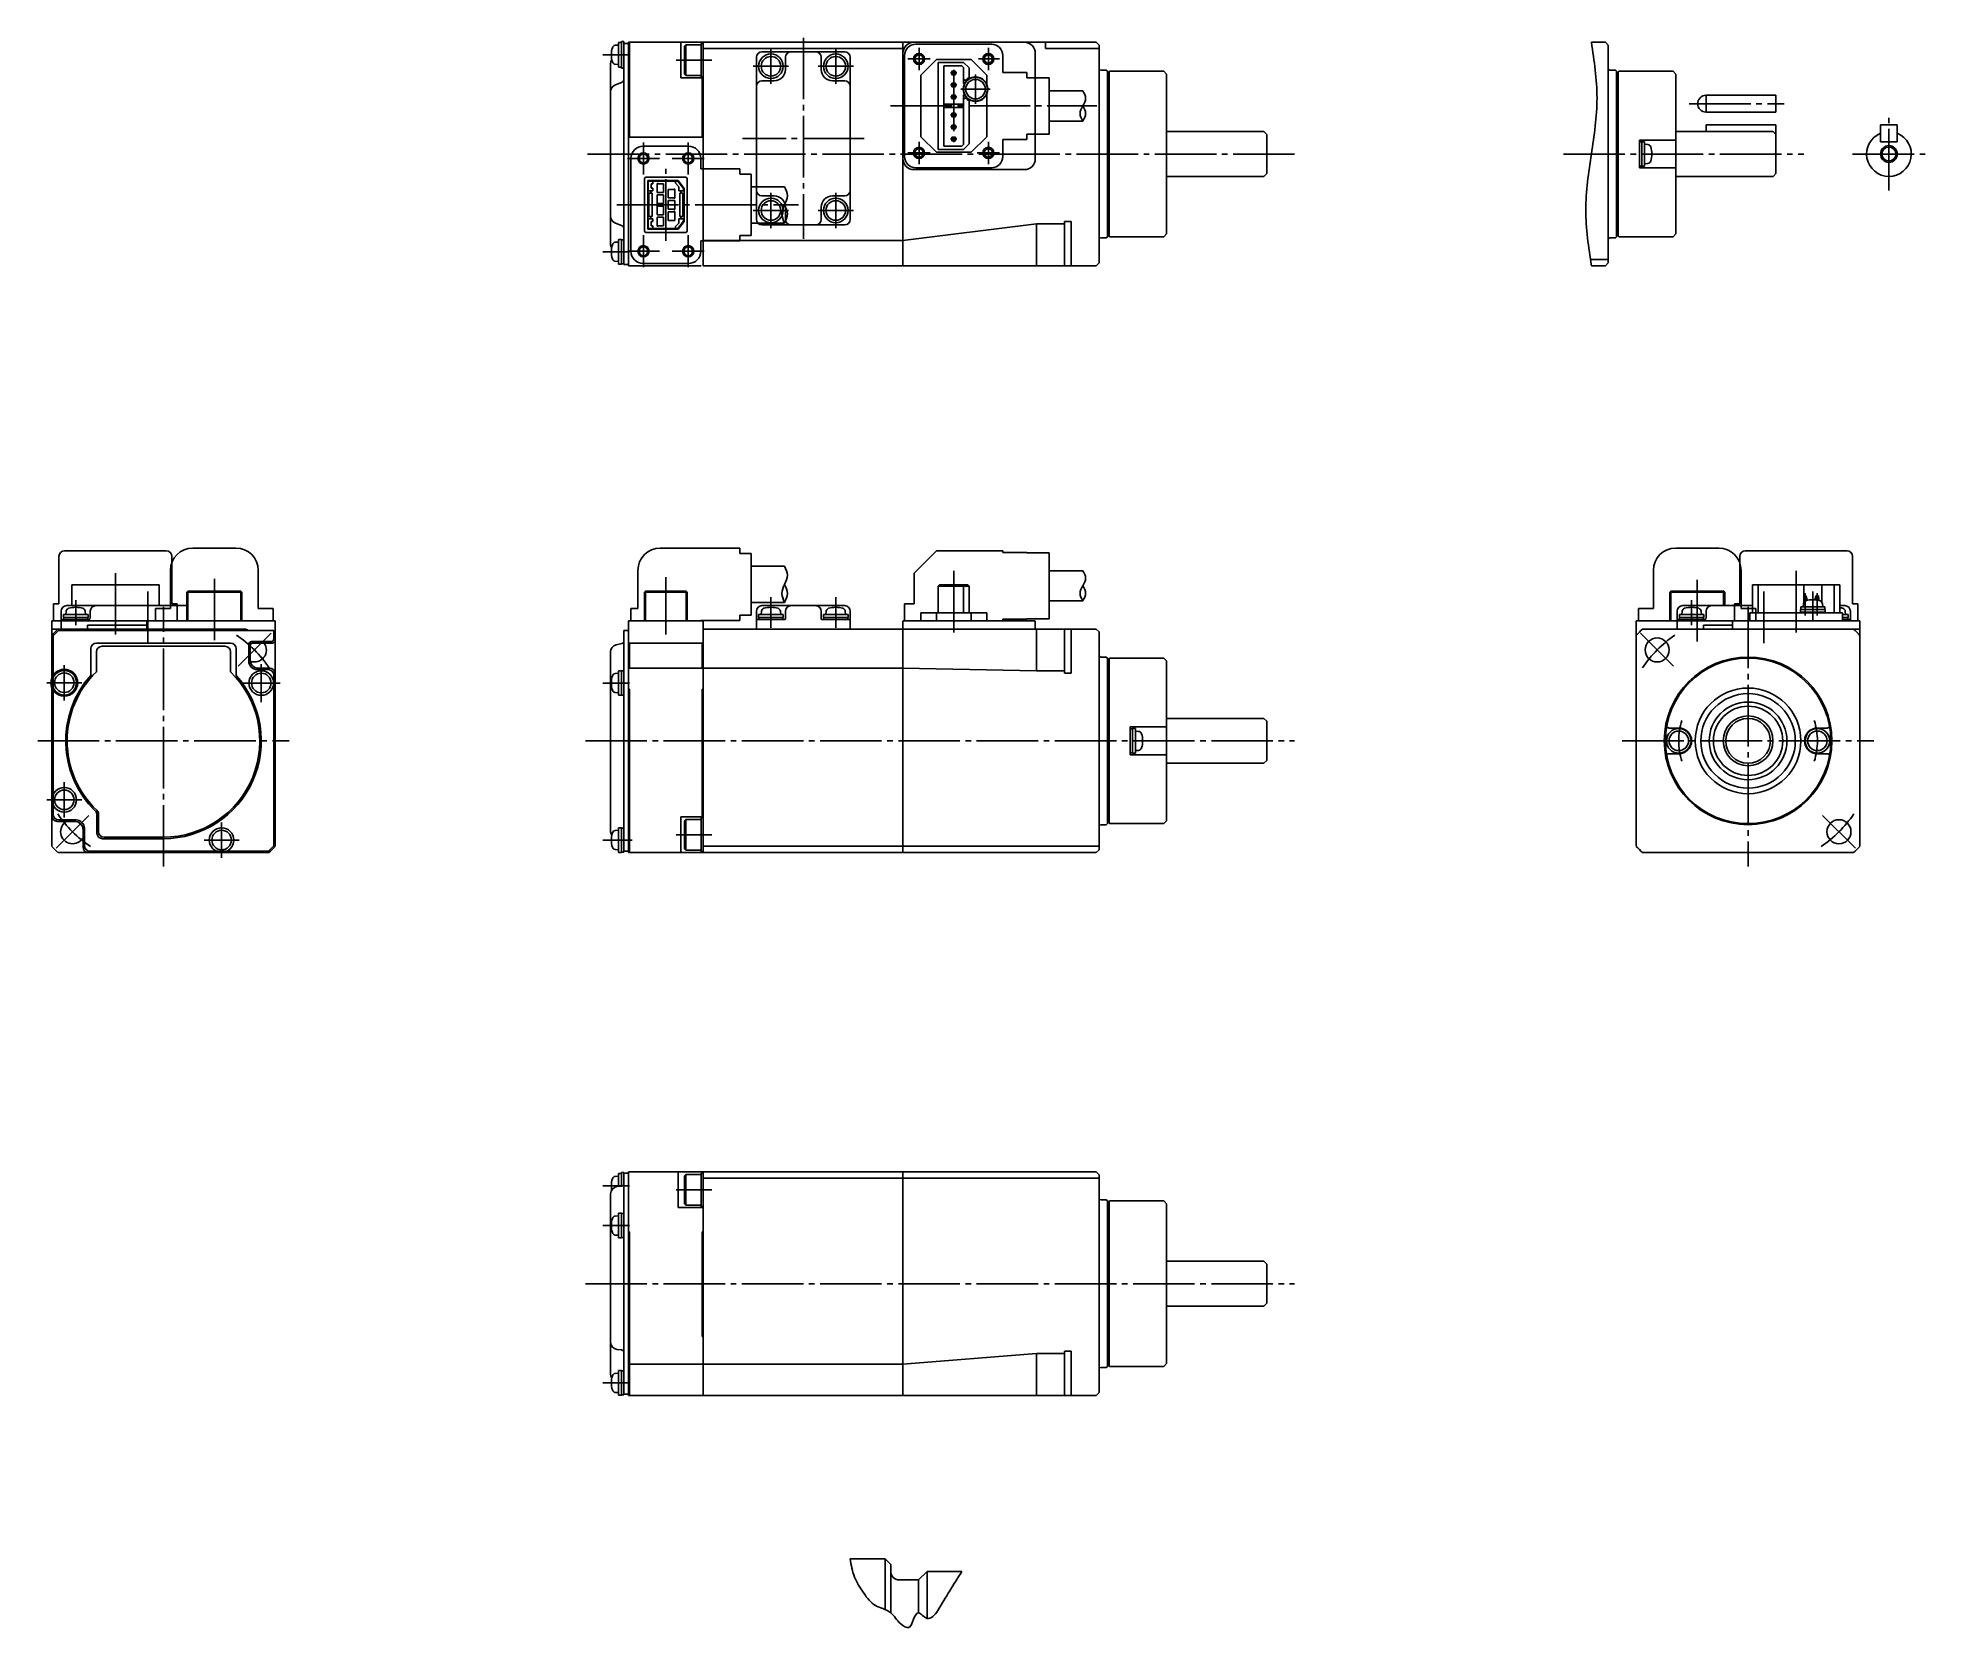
# Model space of a CAD drawing. Header units: millimetres. Extents: x -182 to 156, y -157 to 128.
import ezdxf

# ---------------------------------------------------------------- set-up
doc = ezdxf.new("R2010")
doc.units = ezdxf.units.MM
doc.linetypes.add('DASH_CENTER', pattern=[14, 11, -1, 1, -1])

msp = doc.modelspace()

# ---------------------------------------------------------------- linework, layer by layer
at = {"color": 7, "linetype": 'Continuous'}
for p, q in [((-77.85, 126.43), (-78.44, 126.38)), ((-77.35, 126.88), (-77.85, 126.88)), ((-77.85, 122.48), (-77.85, 126.88)), ((-76.9, 127.08), (-77.35, 127.08)), ((-77.35, 122.28), (-77.35, 127.08)), ((-76.9, 124.88), (-76.9, 127.08)), ((-76.9, 126.68), (-76.1, 126.68)), ((-76.1, 126.93), (-62.7, 126.93)), ((-76.1, 86.93), (-76.1, 126.93)), ((-75.9, 126.93), (-75.9, 109.93)), ((-66.7, 120.53), (-66.7, 126.93)), ((-65.83, 126.48), (-66.08, 126.23)), ((-66.08, 121.23), (-66.08, 126.23)), ((-65.83, 126.48), (-63.08, 126.48)), ((-65.83, 126.48), (-65.83, 120.98)), ((-62.7, 126.73), (-63.08, 126.73)), ((-63.08, 120.73), (-63.08, 126.73)), ((-62.7, 126.93), (-62.7, 86.93)), ((-27, 126.93), (-62.7, 126.93)), ((-27, 125.81), (-62.7, 125.81)), ((-37.4, 125.23), (-52.2, 125.23)), ((-26.9, 126.93), (-27, 126.83)), ((-27, 126.93), (-27, 124.93)), ((7.6, 126.93), (-26.9, 126.93)), ((-1.5, 125.81), (-1.5, 126.93)), ((8.1, 125.81), (-1.5, 125.81)), ((7.6, 126.93), (8.1, 126.43)), ((8.1, 87.43), (8.1, 126.43)), ((98.7, 126.93), (96.2, 126.93)), ((99.2, 126.43), (98.7, 126.93)), ((99.2, 87.43), (99.2, 126.43)), ((-79.3, 118.06), (-79.3, 123)), ((-78.44, 122.98), (-77.85, 122.93)), ((-77.35, 122.48), (-77.85, 122.48)), ((-76.9, 122.28), (-77.35, 122.28)), ((-76.9, 120.26), (-76.9, 124.88)), ((-53.2, 124.23), (-53.2, 95.23)), ((-48, 122.03), (-48, 124.23)), ((-41.6, 124.23), (-41.6, 122.03)), ((-36.4, 95.23), (-36.4, 124.23)), ((-27, 124.93), (-27, 106.13)), ((-23.8, 121.03), (-21, 123.83)), ((-21, 123.83), (-14.8, 123.83)), ((-20.65, 107.73), (-20.65, 123.33)), ((-20.65, 123.33), (-16.15, 123.33)), ((-19.65, 122.73), (-16.45, 122.73)), ((-19.65, 108.33), (-19.65, 122.73)), ((-18.22, 121.75), (-18.12, 121.65)), ((-17.58, 121.75), (-18.22, 121.75)), ((-18.22, 121.75), (-18.22, 121.11)), ((-17.68, 121.65), (-18.12, 121.65)), ((-18.12, 121.65), (-18.12, 121.21)), ((-17.68, 121.65), (-17.58, 121.75)), ((-17.68, 121.21), (-17.68, 121.65)), ((-17.58, 121.11), (-17.58, 121.75)), ((-16.45, 122.73), (-16.15, 122.43)), ((-16.15, 123.33), (-15.15, 122.33)), ((-16.15, 120.43), (-16.15, 122.43)), ((-15.15, 122.33), (-15.15, 120.58)), ((-14.8, 123.83), (-12, 121.03)), ((-3.3, 124.93), (-3.3, 106.13)), ((9.4, 121.93), (8.4, 121.93)), ((9.6, 121.73), (9.4, 121.93)), ((9.6, 121.73), (9.6, 92.13)), ((10, 121.73), (9.9, 121.63)), ((9.9, 121.63), (9.9, 92.23)), ((19.7, 121.73), (10, 121.73)), ((20.2, 121.23), (19.7, 121.73)), ((100.5, 121.93), (99.5, 121.93)), ((100.7, 121.73), (100.5, 121.93)), ((100.7, 121.73), (100.7, 92.13)), ((101.1, 121.73), (101, 121.63)), ((101, 121.63), (101, 92.23)), ((110.8, 121.73), (101.1, 121.73)), ((111.3, 121.23), (110.8, 121.73)), ((-77.2, 119.8), (-78.5, 119.26)), ((-76.9, 93.6), (-76.9, 120.26)), ((-62.9, 120.53), (-66.7, 120.53)), ((-66.08, 121.23), (-65.83, 120.98)), ((-63.08, 120.98), (-65.83, 120.98)), ((-62.7, 120.73), (-63.08, 120.73)), ((-62.9, 109.93), (-62.9, 120.73)), ((-50, 120.03), (-52.2, 120.03)), ((-37.4, 120.03), (-39.6, 120.03)), ((-23.8, 110.03), (-23.8, 121.03)), ((-18.22, 121.11), (-18.12, 121.21)), ((-18.22, 121.11), (-17.58, 121.11)), ((-18.22, 119.6), (-18.22, 118.96)), ((-17.58, 119.6), (-18.22, 119.6)), ((-18.22, 119.6), (-18.12, 119.5)), ((-18.22, 118.96), (-18.12, 119.06)), ((-18.22, 118.96), (-17.58, 118.96)), ((-18.12, 121.21), (-17.68, 121.21)), ((-18.12, 119.5), (-18.12, 119.06)), ((-17.68, 119.5), (-18.12, 119.5)), ((-18.12, 119.06), (-17.68, 119.06)), ((-17.68, 121.21), (-17.58, 121.11)), ((-17.68, 119.5), (-17.58, 119.6)), ((-17.68, 119.06), (-17.68, 119.5)), ((-17.68, 119.06), (-17.58, 118.96)), ((-17.58, 118.96), (-17.58, 119.6)), ((-16.15, 120.43), (-16.15, 119.53)), ((-16.15, 119.53), (-15.96, 119.53)), ((-12, 121.03), (-12, 119.45)), ((9.8, 120.83), (9.9, 120.83)), ((20.2, 121.23), (20.2, 92.63)), ((100.9, 120.83), (101, 120.83)), ((111.3, 121.23), (111.3, 92.63)), ((-79.3, 106.93), (-79.3, 118.06)), ((-19.65, 115.83), (-16.15, 115.83)), ((-16.15, 115.23), (-19.65, 115.23)), ((-18.22, 117.45), (-18.12, 117.35)), ((-17.58, 117.45), (-18.22, 117.45)), ((-18.22, 117.45), (-18.22, 116.81)), ((-18.22, 116.81), (-18.12, 116.91)), ((-18.22, 116.81), (-17.58, 116.81)), ((-17.68, 117.35), (-18.12, 117.35)), ((-18.12, 117.35), (-18.12, 116.91)), ((-18.12, 116.91), (-17.68, 116.91)), ((-17.68, 117.35), (-17.58, 117.45)), ((-17.68, 116.91), (-17.68, 117.35)), ((-17.68, 116.91), (-17.58, 116.81)), ((-17.58, 116.81), (-17.58, 117.45)), ((-16.15, 117.53), (-15.96, 117.53)), ((-16.15, 116.63), (-16.15, 117.53)), ((-16.15, 116.63), (-16.15, 108.63)), ((-15.15, 116.48), (-15.15, 108.73)), ((-12, 117.61), (-12, 110.03)), ((116.7, 117.43), (116.7, 114.43)), ((129.2, 117.43), (116.7, 117.43)), ((129.2, 114.43), (129.2, 117.43)), ((-18.22, 114.25), (-18.22, 113.61)), ((-17.58, 114.25), (-18.22, 114.25)), ((-18.12, 114.15), (-18.22, 114.25)), ((-18.12, 113.71), (-18.22, 113.61)), ((-18.22, 113.61), (-17.58, 113.61)), ((-18.12, 112), (-18.22, 112.1)), ((-17.58, 112.1), (-18.22, 112.1)), ((-18.22, 112.1), (-18.22, 111.46)), ((-18.12, 111.56), (-18.22, 111.46)), ((-18.22, 111.46), (-17.58, 111.46)), ((-18.12, 114.15), (-18.12, 113.71)), ((-17.68, 114.15), (-18.12, 114.15)), ((-18.12, 113.71), (-17.68, 113.71)), ((-17.68, 112), (-18.12, 112)), ((-18.12, 112), (-18.12, 111.56)), ((-18.12, 111.56), (-17.68, 111.56)), ((-17.58, 114.25), (-17.68, 114.15)), ((-17.68, 113.71), (-17.68, 114.15)), ((-17.58, 113.61), (-17.68, 113.71)), ((-17.58, 112.1), (-17.68, 112)), ((-17.68, 111.56), (-17.68, 112)), ((-17.58, 111.46), (-17.68, 111.56)), ((-17.58, 113.61), (-17.58, 114.25)), ((-17.58, 111.46), (-17.58, 112.1)), ((116.7, 114.43), (129.2, 114.43)), ((116.7, 110.93), (116.7, 112.13)), ((116.7, 112.13), (129.2, 112.13)), ((129.2, 112.13), (129.2, 110.43)), ((147.93, 112.13), (150.93, 112.13)), ((147.93, 112.13), (147.93, 109.13)), ((150.93, 109.13), (150.93, 112.13)), ((-76.1, 109.93), (-62.7, 109.93)), ((-21, 107.23), (-23.8, 110.03)), ((-16.45, 108.33), (-19.65, 108.33)), ((-18.22, 109.95), (-18.22, 109.31)), ((-17.58, 109.95), (-18.22, 109.95)), ((-18.12, 109.85), (-18.22, 109.95)), ((-18.12, 109.41), (-18.22, 109.31)), ((-18.22, 109.31), (-17.58, 109.31)), ((-18.12, 109.85), (-18.12, 109.41)), ((-17.68, 109.85), (-18.12, 109.85)), ((-18.12, 109.41), (-17.68, 109.41)), ((-17.58, 109.95), (-17.68, 109.85)), ((-17.68, 109.41), (-17.68, 109.85)), ((-17.58, 109.31), (-17.68, 109.41)), ((-17.58, 109.31), (-17.58, 109.95)), ((-16.15, 108.63), (-16.45, 108.33)), ((-15.15, 108.73), (-16.15, 107.73)), ((-12, 110.03), (-14.8, 107.23)), ((37.6, 110.93), (20.2, 110.93)), ((37.6, 110.93), (38.1, 110.43)), ((38.1, 103.43), (38.1, 110.43)), ((104.8, 109.43), (104.8, 106.93)), ((111.3, 109.43), (104.8, 109.43)), ((104.8, 109.08), (105.2, 109.08)), ((105.2, 106.93), (105.2, 109.13)), ((105.2, 109.13), (105.7, 109.13)), ((105.7, 109.13), (105.7, 106.93)), ((106.3, 108.63), (105.7, 108.68)), ((128.7, 110.93), (111.3, 110.93)), ((128.7, 110.93), (129.2, 110.43)), ((129.2, 103.43), (129.2, 110.43)), ((147.93, 109.13), (150.93, 109.13)), ((-79.3, 95.8), (-79.3, 106.93)), ((-27, 106.13), (-27, 86.93)), ((-14.8, 107.23), (-21, 107.23)), ((-16.15, 107.73), (-20.65, 107.73)), ((104.8, 106.93), (104.8, 104.43)), ((105.2, 104.78), (104.8, 104.78)), ((105.2, 104.73), (105.2, 106.93)), ((105.7, 104.73), (105.2, 104.73)), ((105.7, 106.93), (105.7, 104.73)), ((105.7, 105.18), (106.3, 105.23)), ((-73.22, 102.56), (-73.02, 102.76)), ((-73.22, 102.56), (-73.22, 93.11)), ((-65.77, 102.76), (-73.02, 102.76)), ((-72.65, 93.51), (-72.65, 102.16)), ((-72.65, 102.16), (-67.2, 102.16)), ((-72.55, 100.33), (-72.55, 102.08)), ((-72.55, 102.08), (-71.7, 102.08)), ((-71.7, 101.58), (-72.05, 101.58)), ((-72.05, 101.58), (-72.05, 100.83)), ((-71.7, 102.08), (-71.7, 101.58)), ((-71.7, 102.08), (-67.7, 102.08)), ((-70.98, 101.63), (-70.98, 100.03)), ((-70.8, 101.63), (-70.98, 101.63)), ((-70.8, 101.6), (-70.8, 101.63)), ((-69.8, 101.6), (-70.8, 101.6)), ((-69.8, 100.06), (-69.8, 101.6)), ((-67.7, 101.71), (-67.7, 102.08)), ((-67.27, 102.08), (-67.7, 102.08)), ((-67.1, 101.08), (-67.7, 101.71)), ((-66.25, 100.75), (-67.27, 102.08)), ((-66.15, 100.78), (-67.2, 102.16)), ((-65.77, 102.76), (-65.57, 102.56)), ((-65.57, 93.11), (-65.57, 102.56)), ((-5.3, 104.13), (-25.2, 104.13)), ((20.2, 102.93), (37.6, 102.93)), ((38.1, 103.43), (37.6, 102.93)), ((104.8, 104.43), (111.3, 104.43)), ((111.3, 102.93), (128.7, 102.93)), ((129.2, 103.43), (128.7, 102.93)), ((-72.45, 98.68), (-72.65, 98.68)), ((-71.7, 100.33), (-72.55, 100.33)), ((-72.45, 99.93), (-72.45, 95.73)), ((-72.45, 99.93), (-71.87, 99.93)), ((-72.1, 100.33), (-72.1, 99.93)), ((-72.05, 100.83), (-71.7, 100.83)), ((-71.87, 99.93), (-71.87, 95.73)), ((-71.7, 100.83), (-71.7, 100.33)), ((-70.98, 100.03), (-70.8, 100.03)), ((-70.8, 99.63), (-70.98, 99.63)), ((-70.98, 99.63), (-70.98, 98.03)), ((-70.98, 98.03), (-70.8, 98.03)), ((-70.8, 100.06), (-69.8, 100.06)), ((-70.8, 100.03), (-70.8, 100.06)), ((-70.8, 99.6), (-70.8, 99.63)), ((-69.8, 99.6), (-70.8, 99.6)), ((-70.8, 98.03), (-70.8, 98.06)), ((-70.8, 98.06), (-69.8, 98.06)), ((-69.8, 98.06), (-69.8, 99.6)), ((-68, 100.6), (-69, 100.6)), ((-69, 100.6), (-69, 99.06)), ((-69, 99.06), (-68, 99.06)), ((-69, 98.6), (-69, 97.06)), ((-68, 98.6), (-69, 98.6)), ((-68, 100.63), (-68, 100.6)), ((-67.82, 100.63), (-68, 100.63)), ((-68, 99.06), (-68, 99.03)), ((-68, 99.03), (-67.82, 99.03)), ((-67.82, 98.63), (-68, 98.63)), ((-68, 98.63), (-68, 98.6)), ((-67.82, 99.03), (-67.82, 100.63)), ((-67.82, 97.03), (-67.82, 98.63)), ((-67.1, 100.33), (-67.1, 101.08)), ((-66.25, 100.33), (-67.1, 100.33)), ((-66.92, 95.73), (-66.92, 99.93)), ((-66.92, 99.93), (-66.35, 99.93)), ((-66.7, 99.93), (-66.7, 100.33)), ((-66.35, 95.73), (-66.35, 99.93)), ((-66.35, 98.68), (-66.15, 98.68)), ((-66.25, 100.33), (-66.25, 100.75)), ((-66.15, 94.88), (-66.15, 100.78)), ((-52.2, 99.43), (-50, 99.43)), ((-39.6, 99.43), (-37.4, 99.43)), ((-79.3, 90.86), (-79.3, 95.8)), ((-78.5, 94.6), (-77.2, 94.06)), ((-72.65, 96.98), (-72.45, 96.98)), ((-72.55, 93.58), (-72.55, 95.33)), ((-72.55, 95.33), (-71.7, 95.33)), ((-71.87, 95.73), (-72.45, 95.73)), ((-72.1, 95.73), (-72.1, 95.33)), ((-71.7, 94.83), (-72.05, 94.83)), ((-72.05, 94.83), (-72.05, 94.08)), ((-71.7, 95.33), (-71.7, 94.83)), ((-70.8, 97.63), (-70.98, 97.63)), ((-70.98, 97.63), (-70.98, 96.03)), ((-70.98, 96.03), (-70.8, 96.03)), ((-70.98, 95.63), (-70.98, 94.03)), ((-70.8, 95.63), (-70.98, 95.63)), ((-70.8, 97.6), (-70.8, 97.63)), ((-69.8, 97.6), (-70.8, 97.6)), ((-70.8, 96.03), (-70.8, 96.06)), ((-70.8, 96.06), (-69.8, 96.06)), ((-70.8, 95.6), (-70.8, 95.63)), ((-69.8, 95.6), (-70.8, 95.6)), ((-69.8, 96.06), (-69.8, 97.6)), ((-69.8, 94.06), (-69.8, 95.6)), ((-69, 97.06), (-68, 97.06)), ((-69, 96.6), (-69, 95.06)), ((-68, 96.6), (-69, 96.6)), ((-69, 95.06), (-68, 95.06)), ((-68, 97.06), (-68, 97.03)), ((-68, 97.03), (-67.82, 97.03)), ((-67.82, 96.63), (-68, 96.63)), ((-68, 96.63), (-68, 96.6)), ((-68, 95.06), (-68, 95.03)), ((-68, 95.03), (-67.82, 95.03)), ((-67.82, 95.03), (-67.82, 96.63)), ((-67.7, 93.95), (-67.1, 94.58)), ((-67.27, 93.58), (-66.25, 94.91)), ((-67.2, 93.51), (-66.15, 94.88)), ((-67.1, 94.58), (-67.1, 95.33)), ((-67.1, 95.33), (-66.25, 95.33)), ((-66.35, 95.73), (-66.92, 95.73)), ((-66.7, 95.33), (-66.7, 95.73)), ((-66.15, 96.98), (-66.35, 96.98)), ((-66.25, 94.91), (-66.25, 95.33)), ((-48, 95.23), (-48, 97.43)), ((-41.6, 97.43), (-41.6, 95.23)), ((3.1, 94.83), (1.9, 94.83)), ((1.9, 94.83), (1.9, 86.93)), ((3.1, 86.93), (3.1, 94.83)), ((-77.85, 91.18), (-78.44, 91.13)), ((-77.35, 91.63), (-77.85, 91.63)), ((-77.85, 87.23), (-77.85, 91.63)), ((-77.35, 87.23), (-77.35, 91.63)), ((-76.9, 91.58), (-77.35, 91.58)), ((-76.9, 88.98), (-76.9, 93.6)), ((-73.22, 93.11), (-73.02, 92.91)), ((-73.02, 92.91), (-65.77, 92.91)), ((-67.2, 93.51), (-72.65, 93.51)), ((-71.7, 93.58), (-72.55, 93.58)), ((-72.05, 94.08), (-71.7, 94.08)), ((-71.7, 94.08), (-71.7, 93.58)), ((-71.7, 93.58), (-67.7, 93.58)), ((-70.98, 94.03), (-70.8, 94.03)), ((-70.8, 94.06), (-69.8, 94.06)), ((-70.8, 94.03), (-70.8, 94.06)), ((-67.7, 93.58), (-67.7, 93.95)), ((-67.7, 93.58), (-67.27, 93.58)), ((-65.57, 93.11), (-65.77, 92.91)), ((-27, 91.43), (-62.7, 91.43)), ((-52.2, 94.23), (-37.4, 94.23)), ((-27, 91.47), (-3.1, 94.43)), ((1.9, 94.43), (-3.1, 94.43)), ((-3.1, 94.43), (-3.1, 86.93)), ((8.4, 91.93), (9.4, 91.93)), ((9.4, 91.93), (9.6, 92.13)), ((9.9, 93.03), (9.8, 93.03)), ((9.9, 92.23), (10, 92.13)), ((10, 92.13), (19.7, 92.13)), ((19.7, 92.13), (20.2, 92.63)), ((99.5, 91.93), (100.5, 91.93)), ((100.5, 91.93), (100.7, 92.13)), ((101, 93.03), (100.9, 93.03)), ((101, 92.23), (101.1, 92.13)), ((101.1, 92.13), (110.8, 92.13)), ((110.8, 92.13), (111.3, 92.63)), ((-76.9, 87.18), (-76.9, 88.98)), ((95.93, 88.06), (99.2, 88.06)), ((-78.44, 87.73), (-77.85, 87.68)), ((-77.35, 87.23), (-77.85, 87.23)), ((-76.9, 87.28), (-77.35, 87.28)), ((-76.1, 87.18), (-76.9, 87.18)), ((-63.1, 86.93), (-76.1, 86.93)), ((-27, 86.93), (-62.7, 86.93)), ((-27, 86.93), (7.6, 86.93)), ((7.6, 86.93), (8.1, 87.43)), ((96.2, 86.93), (98.7, 86.93)), ((99.2, 87.43), (98.7, 86.93)), ((-175.68, 29.83), (-175.68, 26.13)), ((-160.08, 29.83), (-175.68, 29.83)), ((-160.08, 26.13), (-160.08, 29.83)), ((-155.11, 28.53), (-154.91, 28.73)), ((-155.11, 23.43), (-155.11, 28.53)), ((-154.91, 28.73), (-145.45, 28.73)), ((-145.45, 28.73), (-145.25, 28.53)), ((-145.25, 28.53), (-145.25, 23.43)), ((-73.22, 28.53), (-73.02, 28.73)), ((-73.22, 23.43), (-73.22, 28.53)), ((-73.02, 28.73), (-65.77, 28.73)), ((-65.77, 28.73), (-65.57, 28.53)), ((-65.57, 28.53), (-65.57, 23.43)), ((-20.65, 29.63), (-20.45, 29.83)), ((-20.65, 29.63), (-15.15, 29.63)), ((-20.65, 25.03), (-20.65, 29.63)), ((-20.45, 29.83), (-15.35, 29.83)), ((-16.15, 29.63), (-16.35, 29.83)), ((-16.15, 29.63), (-16.15, 24.83)), ((-15.35, 29.83), (-15.15, 29.63)), ((-15.15, 29.63), (-15.15, 25.03)), ((110.4, 28.73), (110.2, 28.53)), ((110.2, 23.43), (110.2, 28.53)), ((110.4, 28.73), (119.85, 28.73)), ((120.05, 28.53), (119.85, 28.73)), ((120.05, 28.53), (120.05, 26.13)), ((125.03, 29.83), (125.03, 24.83)), ((140.63, 29.83), (125.03, 29.83)), ((126.03, 29.83), (126.03, 24.83)), ((134.23, 29.83), (134.23, 26.76)), ((137.42, 29.83), (137.42, 26.76)), ((139.63, 29.83), (139.63, 24.83)), ((140.63, 24.83), (140.63, 29.83)), ((-177.58, 21.93), (-177.58, 25.13)), ((-177.18, 24.53), (-176.73, 24.53)), ((-177.18, 24.03), (-177.18, 24.53)), ((-177.13, 24.03), (-177.18, 24.03)), ((-172.78, 24.03), (-177.18, 24.03)), ((-177.13, 23.63), (-177.13, 24.03)), ((-176.67, 25.12), (-176.73, 24.53)), ((-173.23, 24.53), (-176.73, 24.53)), ((-176.58, 26.13), (-155.11, 26.13)), ((-173.23, 24.53), (-173.28, 25.12)), ((-173.23, 24.53), (-172.78, 24.53)), ((-172.83, 24.03), (-172.83, 23.63)), ((-172.78, 24.03), (-172.83, 24.03)), ((-172.78, 24.53), (-172.78, 24.03)), ((-172.38, 23.93), (-172.38, 25.13)), ((-53.2, 25.13), (-53.2, 23.53)), ((-52.8, 24.03), (-52.8, 24.53)), ((-52.8, 24.53), (-48.4, 24.53)), ((-48.4, 24.03), (-52.8, 24.03)), ((-52.75, 23.63), (-52.75, 24.03)), ((-52.29, 25.12), (-52.35, 24.53)), ((-47, 26.13), (-52.2, 26.13)), ((-48.85, 24.53), (-48.9, 25.12)), ((-48.45, 24.03), (-48.45, 23.63)), ((-48.4, 24.53), (-48.4, 24.03)), ((-48, 23.73), (-48, 25.13)), ((-47, 26.13), (-42.6, 26.13)), ((-42.6, 26.13), (-37.4, 26.13)), ((-41.6, 25.13), (-41.6, 23.73)), ((-41.2, 24.53), (-36.8, 24.53)), ((-41.2, 24.03), (-41.2, 24.53)), ((-36.8, 24.03), (-41.2, 24.03)), ((-41.15, 23.63), (-41.15, 24.03)), ((-40.69, 25.12), (-40.75, 24.53)), ((-37.25, 24.53), (-37.3, 25.12)), ((-36.85, 24.03), (-36.85, 23.63)), ((-36.8, 24.53), (-36.8, 24.03)), ((-36.4, 25.13), (-36.4, 23.53)), ((-23.8, 24.83), (-12, 24.83)), ((-23.8, 23.43), (-23.8, 24.83)), ((-21, 24.83), (-21, 23.43)), ((-20.85, 24.83), (-20.65, 25.03)), ((-15.15, 25.03), (-14.95, 24.83)), ((-14.8, 24.83), (-14.8, 23.43)), ((-12, 24.83), (-12, 23.43)), ((111.53, 21.93), (111.53, 25.13)), ((111.93, 24.03), (111.93, 24.53)), ((111.93, 24.53), (112.38, 24.53)), ((116.33, 24.03), (111.93, 24.03)), ((111.98, 24.03), (111.93, 24.03)), ((111.98, 23.63), (111.98, 24.03)), ((112.43, 25.12), (112.38, 24.53)), ((115.88, 24.53), (112.38, 24.53)), ((112.53, 26.13), (125.03, 26.13)), ((115.88, 24.53), (115.82, 25.12)), ((115.88, 24.53), (116.33, 24.53)), ((116.33, 24.03), (116.28, 24.03)), ((116.28, 24.03), (116.28, 23.63)), ((116.33, 24.53), (116.33, 24.03)), ((116.73, 23.93), (116.73, 25.13)), ((124.53, 24.83), (124.53, 23.43)), ((141.13, 24.83), (124.53, 24.83)), ((133.63, 24.93), (133.63, 25.43)), ((133.63, 25.43), (135.83, 25.43)), ((133.63, 24.93), (135.83, 24.93)), ((133.68, 25.88), (133.68, 25.43)), ((133.68, 25.88), (135.83, 25.88)), ((134.13, 26.47), (134.08, 25.88)), ((134.28, 24.83), (134.28, 24.93)), ((135.83, 25.88), (137.98, 25.88)), ((135.83, 25.43), (138.03, 25.43)), ((135.83, 24.93), (138.03, 24.93)), ((137.38, 24.93), (137.38, 24.83)), ((137.58, 25.88), (137.52, 26.47)), ((137.98, 25.43), (137.98, 25.88)), ((138.03, 25.43), (138.03, 24.93)), ((140.63, 26.13), (141.53, 26.13)), ((141.13, 24.83), (141.13, 23.43)), ((141.13, 24.53), (142.13, 24.53)), ((142.13, 24.03), (141.13, 24.03)), ((141.68, 24.53), (141.62, 25.12)), ((142.13, 24.03), (142.08, 24.03)), ((142.08, 24.03), (142.08, 23.63)), ((142.13, 24.53), (142.13, 24.03)), ((142.53, 25.13), (142.53, 23.43)), ((-179.28, 23.43), (-177.58, 23.43)), ((-179.28, 21.93), (-179.28, 23.43)), ((-179.28, -16.94), (-179.28, 21.93)), ((-179.28, 21.93), (-162.28, 21.93)), ((-179.03, 20.71), (-179.03, -11.22)), ((-139.63, 21.68), (-178.05, 21.68)), ((-177.48, 23.63), (-172.68, 23.63)), ((-172.88, 22.63), (-162.28, 22.63)), ((-172.88, 21.93), (-172.88, 22.63)), ((-162.28, 21.93), (-162.28, 23.33)), ((-162.28, 21.93), (-144.78, 21.93)), ((-162.18, 23.43), (-139.38, 23.43)), ((-139.53, 20.18), (-139.53, 21.58)), ((-139.28, 20.81), (-139.28, 23.33)), ((-139.28, -16.94), (-139.28, 20.81)), ((-76.9, 21.69), (-76.1, 21.69)), ((-76.9, 19.83), (-76.9, 21.69)), ((-76.1, 23.43), (-62.7, 23.43)), ((-76.1, -18.07), (-76.1, 23.43)), ((-62.7, 23.43), (-62.7, -18.07)), ((-62.7, 21.93), (-27, 21.93)), ((-62.7, 21.93), (-62.7, -18.07)), ((-62.7, 21.93), (-62.7, -18.07)), ((-53.2, 21.93), (-53.2, 23.53)), ((-53.1, 23.63), (-48.1, 23.63)), ((-36.5, 23.63), (-41.5, 23.63)), ((-36.4, 23.53), (-36.4, 21.93)), ((-27, 23.33), (-26.9, 23.43)), ((-27, 23.33), (-27, 21.93)), ((7.6, 21.93), (-27, 21.93)), ((-27, 21.93), (-27, -18.07)), ((-3.4, 23.43), (-26.9, 23.43)), ((-3.4, 23.43), (-3.3, 23.33)), ((-3.3, 23.33), (-3.3, 21.93)), ((-3.1, 21.93), (-3.1, 14.43)), ((1.9, 21.93), (1.9, 14.03)), ((3.1, 14.03), (3.1, 21.93)), ((8.1, 21.43), (7.6, 21.93)), ((8.1, -17.57), (8.1, 21.43)), ((104.23, 23.43), (104.23, -16.94)), ((104.23, 23.43), (111.53, 23.43)), ((105.35, 21.93), (144.23, 21.93)), ((111.63, 23.63), (116.43, 23.63)), ((116.23, 21.93), (116.23, 22.63)), ((116.23, 22.63), (121.43, 22.63)), ((121.43, 23.43), (144.23, 23.43)), ((121.43, 21.93), (121.43, 23.43)), ((141.13, 23.63), (142.43, 23.63)), ((144.23, 23.43), (144.23, -16.94)), ((-172.28, 13.65), (-172.28, 18.43)), ((-171.28, 19.43), (-147.28, 19.43)), ((-171.28, 14.29), (-171.28, 17.86)), ((-170.28, 18.86), (-148.28, 18.86)), ((-147.28, 17.86), (-147.28, 14.29)), ((-146.28, 18.43), (-146.28, 13.65)), ((-144.03, 19.18), (-144.03, 16.18)), ((-143.78, 18.93), (-143.78, 19.61)), ((-143.78, 16.43), (-143.78, 18.93)), ((-140.03, 19.68), (-143.53, 19.68)), ((-143.28, 19.43), (-139.78, 19.43)), ((-79.3, 1.93), (-79.3, 17.84)), ((-78.3, 19.1), (-77.28, 19.34)), ((-76.9, -17.97), (-76.9, 19.83)), ((-76.1, 19.43), (-62.7, 19.43)), ((-75.9, 14.93), (-75.9, 19.43)), ((-62.9, 19.43), (-62.9, 14.93)), ((9.4, 16.93), (8.4, 16.93)), ((9.6, 16.73), (9.4, 16.93)), ((-142.53, 14.68), (-140.53, 14.68)), ((-140.28, 14.93), (-142.28, 14.93)), ((-139.53, -16.9), (-139.53, 13.68)), ((-77.85, 14.03), (-78.44, 13.98)), ((-77.85, 10.08), (-77.85, 14.48)), ((-77.35, 14.48), (-77.85, 14.48)), ((-77.35, 10.08), (-77.35, 14.48)), ((-76.9, 14.43), (-77.35, 14.43)), ((-62.7, 14.93), (-76.1, 14.93)), ((-62.7, 14.93), (-27, 14.93)), ((-27, 14.92), (-3.1, 14.43)), ((-3.1, 14.43), (1.9, 14.43)), ((1.9, 14.03), (3.1, 14.03)), ((9.6, 16.73), (9.6, -12.87)), ((9.8, 15.83), (9.9, 15.83)), ((10, 16.73), (9.9, 16.63)), ((9.9, 16.63), (9.9, -12.77)), ((19.7, 16.73), (10, 16.73)), ((20.2, 16.23), (19.7, 16.73)), ((20.2, 16.23), (20.2, -12.37)), ((-78.44, 10.58), (-77.85, 10.53)), ((-76.1, 11.18), (-75.9, 11.18)), ((-75.9, 11.18), (-75.9, -18.07)), ((-62.9, 11.18), (-62.7, 11.18)), ((-62.9, -11.87), (-62.9, 11.18)), ((-77.35, 10.08), (-77.85, 10.08)), ((-76.9, 10.13), (-77.35, 10.13)), ((20.2, 4.43), (13.7, 4.43)), ((13.7, 4.43), (13.7, 1.93)), ((13.7, 4.08), (14.1, 4.08)), ((14.1, 4.13), (14.6, 4.13)), ((14.1, 1.93), (14.1, 4.13)), ((14.6, 4.13), (14.6, 1.93)), ((15.2, 3.63), (14.6, 3.68)), ((37.6, 5.93), (20.2, 5.93)), ((37.6, 5.93), (38.1, 5.43)), ((38.1, -1.57), (38.1, 5.43)), ((110.1, 4.23), (111.83, 4.23)), ((136.63, 4.23), (138.35, 4.23)), ((-79.3, -14.14), (-79.3, 1.93)), ((13.7, 1.93), (13.7, -0.57)), ((14.1, -0.27), (14.1, 1.93)), ((14.6, 1.93), (14.6, -0.27)), ((14.6, 0.18), (15.2, 0.23)), ((14.1, -0.22), (13.7, -0.22)), ((13.7, -0.57), (20.2, -0.57)), ((14.6, -0.27), (14.1, -0.27)), ((20.2, -2.07), (37.6, -2.07)), ((38.1, -1.57), (37.6, -2.07)), ((110.1, -0.37), (111.83, -0.37)), ((136.63, -0.37), (138.35, -0.37)), ((-178.28, -12.47), (-175.18, -12.47)), ((-174.93, -12.22), (-178.03, -12.22)), ((-171.18, -14.57), (-171.18, -11.33)), ((-170.9, -11.21), (-170.9, -14.3)), ((-66.7, -11.67), (-62.9, -11.67)), ((-66.7, -18.07), (-66.7, -11.67)), ((-65.83, -12.12), (-66.08, -12.37)), ((-66.08, -17.37), (-66.08, -12.37)), ((-65.83, -12.12), (-63.08, -12.12)), ((-65.83, -12.12), (-65.83, -17.62)), ((-63.08, -11.87), (-62.7, -11.87)), ((-63.08, -17.87), (-63.08, -11.87)), ((8.4, -13.07), (9.4, -13.07)), ((9.4, -13.07), (9.6, -12.87)), ((9.9, -11.97), (9.8, -11.97)), ((9.9, -12.77), (10, -12.87)), ((10, -12.87), (19.7, -12.87)), ((19.7, -12.87), (20.2, -12.37)), ((-173.68, -13.97), (-173.68, -17.07)), ((-173.43, -16.82), (-173.43, -13.72)), ((-159.28, -15.57), (-170.18, -15.57)), ((-169.9, -15.3), (-159.28, -15.3)), ((-77.85, -14.07), (-78.44, -14.12)), ((-77.85, -18.02), (-77.85, -13.62)), ((-77.35, -13.62), (-77.85, -13.62)), ((-77.35, -18.02), (-77.35, -13.62)), ((-76.9, -13.67), (-77.35, -13.67)), ((-140.4, -18.07), (-178.15, -18.07)), ((-172.43, -17.82), (-140.5, -17.82)), ((-78.44, -17.52), (-77.85, -17.57)), ((-77.35, -18.02), (-77.85, -18.02)), ((-76.9, -17.97), (-77.35, -17.97)), ((-76.1, -17.82), (-76.9, -17.82)), ((-62.7, -18.07), (-76.1, -18.07)), ((-66.08, -17.37), (-65.83, -17.62)), ((-63.08, -17.62), (-65.83, -17.62)), ((-63.08, -17.87), (-62.7, -17.87)), ((-62.7, -16.94), (-27, -16.94)), ((-62.7, -18.07), (-27, -18.07)), ((-27, -16.94), (8.1, -16.94)), ((-27, -17.97), (-26.9, -18.07)), ((-26.9, -18.07), (7.6, -18.07)), ((8.1, -17.57), (7.6, -18.07)), ((8.1, -17.57), (7.6, -18.07)), ((143.1, -18.07), (105.35, -18.07)), ((-77.85, -75.94), (-78.44, -75.99)), ((-77.85, -77.8), (-77.85, -75.49)), ((-77.35, -75.49), (-77.85, -75.49)), ((-77.35, -77.74), (-77.35, -75.29)), ((-76.9, -75.29), (-77.35, -75.29)), ((-76.9, -115.09), (-76.9, -75.29)), ((-76.9, -75.44), (-76.1, -75.44)), ((-76.1, -115.19), (-76.1, -75.19)), ((-62.7, -75.19), (-76.1, -75.19)), ((-67.2, -75.19), (-67.2, -81.59)), ((-65.83, -75.64), (-66.08, -75.89)), ((-66.08, -80.89), (-66.08, -75.89)), ((-65.83, -75.64), (-63.08, -75.64)), ((-65.83, -75.64), (-65.83, -81.14)), ((-62.7, -75.39), (-63.08, -75.39)), ((-63.08, -81.39), (-63.08, -75.39)), ((-62.7, -75.19), (-27, -75.19)), ((-62.7, -75.19), (-62.7, -115.19)), ((-27, -76.32), (-62.7, -76.32)), ((-27, -75.19), (-27, -115.19)), ((7.6, -75.19), (-27, -75.19)), ((8.1, -76.32), (-27, -76.32)), ((8.1, -75.69), (7.6, -75.19)), ((8.1, -114.69), (8.1, -75.69)), ((-79.3, -95.19), (-79.3, -79.12)), ((-77.34, -77.74), (-78.14, -77.83)), ((-66.08, -80.89), (-65.83, -81.14)), ((9.4, -80.19), (8.4, -80.19)), ((9.6, -80.39), (9.4, -80.19)), ((9.6, -80.39), (9.6, -109.99)), ((10, -80.39), (9.9, -80.49)), ((9.9, -80.49), (9.9, -109.89)), ((19.7, -80.39), (10, -80.39)), ((20.2, -80.89), (19.7, -80.39)), ((20.2, -80.89), (20.2, -109.49)), ((-77.85, -83.04), (-78.44, -83.09)), ((-77.35, -82.59), (-77.85, -82.59)), ((-77.85, -86.99), (-77.85, -82.59)), ((-77.35, -86.99), (-77.35, -82.59)), ((-76.9, -82.64), (-77.35, -82.64)), ((-67.2, -81.59), (-62.7, -81.59)), ((-63.08, -81.14), (-65.83, -81.14)), ((-62.7, -81.39), (-63.08, -81.39)), ((9.8, -81.29), (9.9, -81.29)), ((-78.44, -86.49), (-77.85, -86.54)), ((-77.35, -86.99), (-77.85, -86.99)), ((-76.9, -86.94), (-77.35, -86.94)), ((-76.1, -85.94), (-75.9, -85.94)), ((-75.9, -85.94), (-75.9, -115.19)), ((-62.9, -85.94), (-62.7, -85.94)), ((-62.9, -104.64), (-62.9, -85.94)), ((37.6, -91.19), (20.2, -91.19)), ((37.6, -91.19), (38.1, -91.69)), ((38.1, -98.69), (38.1, -91.69)), ((-79.3, -111.26), (-79.3, -95.19)), ((20.2, -99.19), (37.6, -99.19)), ((38.1, -98.69), (37.6, -99.19)), ((-62.9, -104.64), (-62.7, -104.64)), ((-78.14, -106.95), (-77.34, -107.04)), ((-3.1, -107.69), (-27, -109.59)), ((-3.1, -107.69), (-3.1, -115.19)), ((1.9, -107.69), (-3.1, -107.69)), ((1.9, -107.29), (1.9, -115.19)), ((3.1, -107.29), (1.9, -107.29)), ((3.1, -115.19), (3.1, -107.29)), ((-77.85, -111.19), (-78.44, -111.24)), ((-77.85, -115.14), (-77.85, -110.74)), ((-77.35, -110.74), (-77.85, -110.74)), ((-77.35, -115.14), (-77.35, -110.74)), ((-76.9, -110.79), (-77.35, -110.79)), ((-75.9, -109.59), (-62.7, -109.59)), ((-27, -109.59), (-62.7, -109.59)), ((8.4, -110.19), (9.4, -110.19)), ((9.4, -110.19), (9.6, -109.99)), ((9.9, -109.09), (9.8, -109.09)), ((9.9, -109.89), (10, -109.99)), ((10, -109.99), (19.7, -109.99)), ((19.7, -109.99), (20.2, -109.49)), ((-78.44, -114.64), (-77.85, -114.69)), ((8.1, -114.69), (7.6, -115.19)), ((-77.35, -115.14), (-77.85, -115.14)), ((-76.9, -115.09), (-77.35, -115.09)), ((-76.1, -114.94), (-76.9, -114.94)), ((-62.7, -115.19), (-76.1, -115.19)), ((-62.7, -115.19), (-27, -115.19)), ((-27, -115.09), (-26.9, -115.19)), ((-26.9, -115.19), (7.6, -115.19)), ((-36.42, -144.44), (-30.17, -144.44)), ((-30.17, -144.44), (-30.17, -153.49)), ((-30.17, -144.44), (-29.17, -145.44)), ((-29.17, -145.44), (-29.17, -154.09)), ((-27.67, -148.19), (-24.17, -148.19)), ((-24.17, -148.19), (-22.67, -146.69)), ((-24.17, -148.19), (-24.17, -154.09)), ((-22.67, -146.69), (-16.42, -146.69)), ((-22.67, -146.69), (-22.67, -155.07))]:
    msp.add_line(p, q, dxfattribs=at)
at = {"color": 1, "linetype": 'DASH_CENTER'}
for p, q in [((-50.6, 119.48), (-50.6, 125.78)), ((-44.8, 127.73), (-44.8, 91.73)), ((-39, 119.48), (-39, 125.78)), ((-24.1, 125.93), (-24.1, 121.93)), ((-11.7, 125.93), (-11.7, 121.93)), ((-75.9, 124.68), (-80.65, 124.68)), ((-61.2, 123.73), (-67.58, 123.73)), ((-47.45, 122.63), (-53.75, 122.63)), ((-35.85, 122.63), (-42.15, 122.63)), ((-26.1, 123.93), (-22.1, 123.93)), ((-17.9, 122), (-17.9, 109.06)), ((-13.45, 123.93), (-9.7, 123.93)), ((-18.47, 121.43), (-17.33, 121.43)), ((-18.47, 119.28), (-17.33, 119.28)), ((-11.35, 118.53), (-16.65, 118.53)), ((-14, 121.18), (-14, 115.88)), ((-29.2, 115.53), (7.7, 115.53)), ((-18.47, 117.13), (-17.33, 117.13)), ((113.7, 115.93), (130.7, 115.93)), ((-17.33, 113.93), (-18.47, 113.93)), ((-17.33, 111.78), (-18.47, 111.78)), ((149.43, 100.43), (149.43, 113.43)), ((-73.4, 103.28), (-73.4, 108.98)), ((-65.4, 103.28), (-65.4, 108.98)), ((-33.9, 109.73), (-55.7, 109.73)), ((-24.1, 109.13), (-24.1, 105.13)), ((-17.33, 109.63), (-18.47, 109.63)), ((-11.7, 109.13), (-11.7, 105.13)), ((-2.4, 106.93), (-83.8, 106.93)), ((-70.55, 106.13), (-76.25, 106.13)), ((-62.55, 106.13), (-68.25, 106.13)), ((-26.1, 107.13), (-22.1, 107.13)), ((-13.7, 107.13), (-9.7, 107.13)), ((43.1, 106.93), (-2.4, 106.93)), ((91.2, 106.93), (134.2, 106.93)), ((142.93, 106.93), (155.93, 106.93)), ((-69.4, 91.41), (-69.4, 104.26)), ((-50.6, 93.68), (-50.6, 99.98)), ((-39, 93.68), (-39, 99.98)), ((-78.15, 97.83), (-45.65, 97.83)), ((-47.45, 96.83), (-53.75, 96.83)), ((-35.85, 96.83), (-42.15, 96.83)), ((-73.4, 86.68), (-73.4, 92.38)), ((-65.4, 86.68), (-65.4, 92.38)), ((-75.9, 89.43), (-80.65, 89.43)), ((-76.25, 89.53), (-70.55, 89.53)), ((-68.25, 89.53), (-62.55, 89.53)), ((-167.88, 20.93), (-167.88, 32.33)), ((-150.18, 30.93), (-150.18, 19.43)), ((-69.4, 20.93), (-69.4, 31.23)), ((-17.9, 32.33), (-17.9, 20.93)), ((115.13, 19.73), (115.13, 31.23)), ((132.83, 32.33), (132.83, 20.93)), ((-174.98, 27.13), (-174.98, 22.63)), ((-162.08, 19.43), (-162.08, 28.63)), ((-50.6, 27.63), (-50.6, 22.13)), ((-39, 27.63), (-39, 22.13)), ((114.13, 27.13), (114.13, 22.63)), ((127.03, 28.63), (127.03, 19.43)), ((134.43, 28.38), (134.43, 24.33)), ((135.83, 23.43), (135.83, 28.68)), ((136.58, 28.38), (136.58, 24.33)), ((-159.28, -20.57), (-159.28, 25.93)), ((124.23, 25.93), (124.23, -20.57)), ((-145.91, 15.3), (-140.04, 21.17)), ((104.99, 21.17), (110.86, 15.3)), ((-177.03, 15.48), (-177.03, 9.18)), ((-141.78, 15.68), (-141.78, 8.88)), ((-173.88, 12.33), (-180.18, 12.33)), ((-138.38, 12.28), (-145.18, 12.28)), ((-75.9, 12.28), (-80.65, 12.28)), ((-181.78, 1.93), (-136.78, 1.93)), ((-83.8, 1.93), (43.1, 1.93)), ((101.73, 1.93), (146.73, 1.93)), ((-177.03, -5.47), (-177.03, -11.77)), ((-173.88, -8.62), (-180.18, -8.62)), ((-178.47, -17.26), (-172.61, -11.4)), ((-148.88, -12.67), (-148.88, -18.97)), ((137.56, -11.4), (143.42, -17.26)), ((-145.73, -15.82), (-152.03, -15.82)), ((-75.4, -15.82), (-80.65, -15.82)), ((-67.58, -14.87), (-61.2, -14.87)), ((-75.9, -77.69), (-80.65, -77.69)), ((-61.2, -78.39), (-67.58, -78.39)), ((-75.9, -84.79), (-80.65, -84.79)), ((-83.8, -95.19), (43.1, -95.19)), ((-75.9, -112.94), (-80.65, -112.94))]:
    msp.add_line(p, q, dxfattribs=at)
at = {"color": 4, "linetype": 'Continuous'}
for p, q in [((-11.1, 126.58), (-24.7, 126.58)), ((-26.7, 124.58), (-26.7, 106.48)), ((-9.1, 121.53), (-9.1, 124.58)), ((-9.1, 121.53), (-4.8, 121.53)), ((-4.8, 121.53), (-4.8, 120.58)), ((-4.8, 120.58), (-0.8, 120.58)), ((-0.8, 120.58), (-0.8, 110.48)), ((-0.8, 118.23), (5.2, 118.23)), ((-0.8, 112.83), (5.2, 112.83)), ((-65.35, 108.33), (-73.45, 108.33)), ((-4.8, 109.53), (-9.1, 109.53)), ((-9.1, 106.48), (-9.1, 109.53)), ((-4.8, 110.48), (-4.8, 109.53)), ((-0.8, 110.48), (-4.8, 110.48)), ((-75.65, 106.13), (-75.65, 89.53)), ((-63.15, 104.28), (-63.15, 106.13)), ((-56.15, 104.28), (-63.15, 104.28)), ((-56.15, 103.33), (-56.15, 104.28)), ((-54.15, 103.33), (-56.15, 103.33)), ((-54.15, 92.33), (-54.15, 103.33)), ((-24.7, 104.48), (-11.1, 104.48)), ((-54.15, 101.08), (-48.15, 101.08)), ((-54.15, 94.58), (-48.15, 94.58)), ((-63.15, 91.38), (-56.15, 91.38)), ((-63.15, 89.53), (-63.15, 91.38)), ((-56.15, 92.33), (-54.15, 92.33)), ((-56.15, 91.38), (-56.15, 92.33)), ((-73.45, 87.33), (-65.35, 87.33)), ((-177.98, 26.43), (-177.98, 34.93)), ((-176.98, 35.93), (-158.78, 35.93)), ((-157.78, 34.93), (-157.78, 26.43)), ((-154.03, 36.43), (-146.33, 36.43)), ((-63.15, 36.43), (-70.4, 36.43)), ((-63.15, 36.38), (-56.15, 36.38)), ((-56.15, 36.38), (-56.15, 35.43)), ((-56.15, 35.43), (-54.15, 35.43)), ((-54.15, 35.43), (-54.15, 24.43)), ((-25, 31.93), (-21, 35.93)), ((-21, 35.93), (-9.1, 35.93)), ((-9.1, 35.93), (-9.1, 35.63)), ((-9.1, 35.63), (-4.8, 35.63)), ((-4.8, 35.63), (-4.8, 35.57)), ((-4.8, 35.57), (-0.8, 35.57)), ((-0.8, 35.57), (-0.8, 23.79)), ((111.28, 36.43), (118.98, 36.43)), ((122.73, 26.43), (122.73, 34.93)), ((123.73, 35.93), (141.93, 35.93)), ((142.93, 34.93), (142.93, 26.43)), ((-158.03, 25.63), (-158.03, 32.43)), ((-142.33, 32.43), (-142.33, 25.63)), ((-74.4, 32.43), (-74.4, 25.63)), ((-54.15, 33.18), (-48.15, 33.18)), ((-25, 26.43), (-25, 31.93)), ((-0.8, 32.38), (5.2, 32.38)), ((107.28, 25.63), (107.28, 32.43)), ((122.98, 32.43), (122.98, 25.63)), ((-155.11, 28.53), (-145.25, 28.53)), ((-154.91, 23.43), (-154.91, 28.73)), ((-145.45, 28.73), (-145.45, 23.43)), ((110.2, 28.53), (120.05, 28.53)), ((110.4, 23.43), (110.4, 28.73)), ((119.85, 26.13), (119.85, 28.73)), ((134.23, 27.88), (134.65, 27.88)), ((134.75, 27.38), (134.23, 27.38)), ((134.65, 27.88), (134.75, 27.38)), ((134.75, 27.38), (134.75, 27.05)), ((136.26, 27.38), (136.36, 27.88)), ((136.26, 27.38), (136.26, 27.16)), ((136.9, 27.38), (136.26, 27.38)), ((136.36, 27.88), (136.8, 27.88)), ((136.8, 27.88), (136.9, 27.38)), ((136.9, 27.38), (136.9, 27.05)), ((-178.93, 26.43), (-177.98, 26.43)), ((-178.93, 23.43), (-178.93, 26.43)), ((-160.68, 25.63), (-158.03, 25.63)), ((-160.68, 23.43), (-160.68, 25.63)), ((-157.78, 26.43), (-156.83, 26.43)), ((-156.83, 26.43), (-156.83, 23.43)), ((-142.33, 25.63), (-139.68, 25.63)), ((-139.68, 25.63), (-139.68, 23.43)), ((-75.65, 25.63), (-75.65, 23.43)), ((-74.4, 25.63), (-75.65, 25.63)), ((-56.15, 24.43), (-56.15, 23.48)), ((-56.15, 24.43), (-54.15, 24.43)), ((-54.15, 26.68), (-48.15, 26.68)), ((-26.7, 26.43), (-25, 26.43)), ((-26.7, 23.43), (-26.7, 26.43)), ((-9.1, 23.73), (-4.8, 23.73)), ((-9.1, 23.43), (-9.1, 23.73)), ((-4.8, 23.79), (-4.8, 23.73)), ((-0.8, 23.79), (-4.8, 23.79)), ((-0.8, 26.98), (5.2, 26.98)), ((104.63, 25.63), (107.28, 25.63)), ((104.63, 23.43), (104.63, 25.63)), ((121.78, 26.43), (122.73, 26.43)), ((121.78, 23.43), (121.78, 26.43)), ((122.98, 25.63), (125.63, 25.63)), ((125.63, 25.63), (125.63, 23.43)), ((142.93, 26.43), (143.88, 26.43)), ((143.88, 26.43), (143.88, 23.43)), ((-156.83, 23.43), (-178.93, 23.43)), ((-139.68, 23.43), (-160.68, 23.43)), ((-75.65, 23.43), (-63.15, 23.43)), ((-63.15, 23.48), (-63.15, 23.43)), ((-56.15, 23.48), (-63.15, 23.48)), ((125.63, 23.43), (104.63, 23.43)), ((143.88, 23.43), (121.78, 23.43))]:
    msp.add_line(p, q, dxfattribs=at)
at = {"color": 30, "linetype": 'Continuous'}
for p, q in [((-63.15, 36.43), (-63.15, 36.38)), ((-73.22, 28.53), (-65.57, 28.53)), ((-73.02, 23.43), (-73.02, 28.73)), ((-65.77, 28.73), (-65.77, 23.43))]:
    msp.add_line(p, q, dxfattribs=at)
at = {"color": 7, "linetype": 'Continuous'}
for centre, radius in [((-50.6, 122.63), 2.2), ((-50.6, 122.63), 1.75), ((-39, 122.63), 2.2), ((-39, 122.63), 1.75), ((-24.1, 123.93), 0.75), ((-11.7, 123.93), 0.75), ((-14, 118.53), 2.2), ((-14, 118.53), 2.15), ((-14, 118.53), 1.75), ((149.43, 106.93), 1.25), ((-73.4, 106.13), 0.8), ((-65.4, 106.13), 0.8), ((-24.1, 107.13), 0.75), ((-11.7, 107.13), 0.75), ((-50.6, 96.83), 2.2), ((-50.6, 96.83), 1.75), ((-39, 96.83), 2.2), ((-39, 96.83), 1.75), ((-73.4, 89.53), 0.8), ((-65.4, 89.53), 0.8), ((107.96, 18.19), 2.15), ((124.23, 1.93), 15), ((-177.03, 12.33), 2.4), ((-177.03, 12.33), 2.2), ((-177.03, 12.33), 1.75), ((-141.78, 12.28), 2.2), ((-141.78, 12.28), 1.75), ((124.23, 1.93), 14.8), ((124.23, 1.93), 9.45), ((124.23, 1.93), 8.45), ((124.23, 1.93), 6.95), ((124.23, 1.93), 6.2), ((111.83, 1.93), 2.2), ((111.83, 1.93), 1.75), ((124.23, 1.93), 4.45), ((124.23, 1.93), 4), ((136.63, 1.93), 2.2), ((136.63, 1.93), 1.75), ((-177.03, -8.62), 2.2), ((-177.03, -8.62), 1.75), ((140.49, -14.33), 2.15), ((-148.88, -15.82), 2.2), ((-148.88, -15.82), 1.75)]:
    msp.add_circle(centre, radius, dxfattribs=at)
at = {"color": 2, "linetype": 'Continuous'}
for centre, radius in [((-24.1, 123.93), 1), ((-11.7, 123.93), 1), ((-24.1, 107.13), 1), ((-11.7, 107.13), 1), ((149.43, 106.93), 1.5), ((-73.4, 106.13), 1), ((-65.4, 106.13), 1), ((-73.4, 89.53), 1), ((-65.4, 89.53), 1)]:
    msp.add_circle(centre, radius, dxfattribs=at)
at = {"color": 7, "linetype": 'Continuous'}
for centre, radius, start, end in [((-74.65, 124.68), 4.5, 163.6123, 180), ((-78.39, 125.78), 0.6, 95, 163.6123), ((-52.2, 124.23), 1, 90, 180), ((-47, 124.23), 1, 90, 180), ((-42.6, 124.23), 1, 0, 90), ((-37.4, 124.23), 1, 0, 90), ((-25, 124.93), 2, 90, 180), ((-5.3, 124.93), 2, 0, 90), ((-78, 123), 1.3, 144.2062, 180), ((-74.65, 124.68), 4.5, 180, 196.3877), ((-78.39, 123.58), 0.6, 196.3877, 265), ((-50, 122.03), 2, 270, 0), ((-39.6, 122.03), 2, 180, 270), ((8.4, 122.23), 0.3, 180, 270), ((99.5, 122.23), 0.3, 180, 270), ((-78, 118.06), 1.3, 112.6199, 180), ((-77.4, 120.26), 0.5, 292.6199, 0), ((-52.2, 119.03), 1, 90, 180), ((-37.4, 119.03), 1, 0, 90), ((-15.85, 120.43), 0.3, 180, 314.2758), ((-14, 118.53), 2.35, 119.2986, 134.2758), ((9.8, 121.03), 0.2, 180, 270), ((100.9, 121.03), 0.2, 180, 270), ((-15.85, 116.63), 0.3, 45.7242, 180), ((-14, 118.53), 2.35, 225.7242, 240.7014), ((116.7, 115.93), 1.5, 90, 180), ((116.7, 115.93), 1.5, 180, 270), ((106.24, 108.03), 0.6, 16.3877, 85), ((102.5, 106.93), 4.5, 0, 16.3877), ((149.43, 106.93), 4, 112.0243, 270), ((149.43, 106.93), 4, 270, 67.9757), ((-25, 106.13), 2, 180, 270), ((-5.3, 106.13), 2, 270, 0), ((106.24, 105.83), 0.6, 275, 343.6123), ((102.5, 106.93), 4.5, 343.6123, 0), ((-52.2, 100.43), 1, 180, 270), ((-50, 97.43), 2, 0, 90), ((-39.6, 97.43), 2, 90, 180), ((-37.4, 100.43), 1, 270, 0), ((-78, 95.8), 1.3, 180, 247.3801), ((-52.2, 95.23), 1, 180, 270), ((-47, 95.23), 1, 180, 270), ((-42.6, 95.23), 1, 270, 0), ((-37.4, 95.23), 1, 270, 0), ((-77.4, 93.6), 0.5, 0, 67.3801), ((8.4, 91.63), 0.3, 90, 180), ((9.8, 92.83), 0.2, 90, 180), ((99.5, 91.63), 0.3, 90, 180), ((100.9, 92.83), 0.2, 90, 180), ((-78, 90.86), 1.3, 180, 212.9352), ((-74.65, 89.43), 4.5, 163.6123, 180), ((-74.65, 89.43), 4.5, 180, 196.3877), ((-78.39, 90.53), 0.6, 95, 163.6123), ((-78.39, 88.33), 0.6, 196.3877, 265), ((135.83, 22.68), 4.5, 90, 106.3877), ((135.83, 22.68), 4.5, 73.6123, 90), ((-176.58, 25.13), 1, 90, 180), ((-176.08, 25.07), 0.6, 106.3877, 175), ((-174.98, 21.33), 4.5, 90, 106.3877), ((-174.98, 21.33), 4.5, 73.6123, 90), ((-173.88, 25.07), 0.6, 5, 73.6123), ((-172.68, 23.93), 0.3, 270, 0), ((-171.38, 25.13), 1, 90, 180), ((-52.2, 25.13), 1, 90, 180), ((-51.7, 25.07), 0.6, 106.3877, 175), ((-50.6, 21.33), 4.5, 90, 106.3877), ((-50.6, 21.33), 4.5, 73.6123, 90), ((-49.5, 25.07), 0.6, 5, 73.6123), ((-48.1, 23.73), 0.1, 270, 0), ((-47, 25.13), 1, 90, 180), ((-42.6, 25.13), 1, 0, 90), ((-41.5, 23.73), 0.1, 180, 270), ((-40.1, 25.07), 0.6, 106.3877, 175), ((-39, 21.33), 4.5, 90, 106.3877), ((-39, 21.33), 4.5, 73.6123, 90), ((-37.9, 25.07), 0.6, 5, 73.6123), ((-37.4, 25.13), 1, 0, 90), ((112.53, 25.13), 1, 90, 180), ((113.03, 25.07), 0.6, 106.3877, 175), ((114.13, 21.33), 4.5, 90, 106.3877), ((114.13, 21.33), 4.5, 73.6123, 90), ((115.23, 25.07), 0.6, 5, 73.6123), ((116.43, 23.93), 0.3, 270, 0), ((117.73, 25.13), 1, 90, 180), ((134.73, 26.42), 0.6, 106.3877, 175), ((136.93, 26.42), 0.6, 5, 73.6123), ((139.93, 21.33), 4.5, 73.6123, 81.051), ((141.03, 25.07), 0.6, 5, 73.6123), ((141.53, 25.13), 1, 0, 90), ((-159.28, 1.93), 27.5, 133.3418, 136.6582), ((-160.81, 3.47), 25.08, 133.4246, 136.575), ((-177.48, 23.53), 0.1, 90, 180), ((-162.18, 23.33), 0.1, 90, 180), ((-144.78, 20.93), 1, 48.7071, 90), ((-139.63, 21.58), 0.1, 0, 90), ((-139.38, 23.33), 0.1, 0, 90), ((-53.1, 23.53), 0.1, 90, 180), ((-36.5, 23.53), 0.1, 0, 90), ((124.23, 1.93), 27.5, 133.3418, 136.6582), ((111.63, 23.53), 0.1, 90, 180), ((142.43, 23.53), 0.1, 0, 90), ((124.23, 1.93), 27.5, 43.3418, 46.6582), ((-171.28, 18.43), 1, 90, 180), ((-170.28, 17.86), 1, 90, 180), ((-148.28, 17.86), 1, 0, 90), ((-147.28, 18.43), 1, 0, 90), ((-143.53, 19.18), 0.5, 90, 180), ((-143.28, 18.93), 0.5, 90, 180), ((-143.01, 18.19), 2.15, 249.8197, 35.1092), ((-140.03, 20.18), 0.5, 270, 0), ((-139.78, 19.93), 0.5, 270, 0), ((-78, 17.84), 1.3, 103.2917, 180), ((-77.4, 19.83), 0.5, 283.2917, 0), ((8.4, 17.23), 0.3, 180, 270), ((-159.28, 1.93), 17.5, 137.9754, 225.7894), ((-159.28, 1.93), 17.23, 134.1481, 226.1485), ((-159.28, 1.93), 17.23, 270, 45.8519), ((-159.28, 1.93), 17.5, 270, 42.0246), ((-142.53, 16.18), 1.5, 180, 270), ((-142.28, 16.43), 1.5, 180, 270), ((-142.38, 14.43), 0.5, 90, 146.7482), ((-140.53, 13.68), 1, 0, 90), ((-140.28, 13.93), 1, 0, 90), ((-74.65, 12.28), 4.5, 163.6123, 180), ((-78.39, 13.38), 0.6, 95, 163.6123), ((9.8, 16.03), 0.2, 180, 270), ((-178.78, 12.93), 0.5, 120, 180), ((-178.78, 11.73), 0.5, 180, 240), ((-139.78, 11.68), 0.5, 300, 0), ((-74.65, 12.28), 4.5, 180, 196.3877), ((-78.39, 11.18), 0.6, 196.3877, 265), ((15.14, 3.03), 0.6, 16.3877, 85), ((110.1, 4.73), 0.5, 206.2504, 270), ((111.83, 1.93), 2.3, 270, 90), ((136.63, 1.93), 2.3, 90, 270), ((138.35, 4.73), 0.5, 270, 333.7496), ((15.14, 0.83), 0.6, 275, 343.6123), ((11.4, 1.93), 4.5, 0, 16.3877), ((11.4, 1.93), 4.5, 343.6123, 0), ((110.1, -0.87), 0.5, 90, 153.7496), ((138.35, -0.87), 0.5, 26.2504, 90), ((-178.78, -8.02), 0.5, 120, 180), ((-178.28, -11.47), 1, 180, 270), ((-178.03, -11.22), 1, 180, 270), ((-175.54, -14.33), 2.15, 119.9199, 330.0801), ((-176.43, -11.97), 0.5, 270, 330), ((-175.18, -13.97), 1.5, 0, 90), ((-174.93, -13.72), 1.5, 0, 90), ((-172.18, -11.33), 1, 0, 45.7894), ((-171.9, -11.21), 1, 0, 46.1485), ((8.4, -13.37), 0.3, 90, 180), ((9.8, -12.17), 0.2, 90, 180), ((-172.43, -16.82), 1, 180, 270), ((-170.18, -14.57), 1, 180, 270), ((-169.9, -14.3), 1, 180, 270), ((-157.74, 0.4), 25.08, 313.4246, 316.575), ((-78, -14.14), 1.3, 180, 215.7938), ((-74.65, -15.82), 4.5, 163.6123, 180), ((-74.65, -15.82), 4.5, 180, 196.3877), ((-78.39, -14.72), 0.6, 95, 163.6123), ((-159.28, 1.93), 27.5, 223.3418, 226.6582), ((-172.68, -17.07), 1, 180, 270), ((-149.48, -17.57), 0.5, 210, 270), ((-148.28, -17.57), 0.5, 270, 330), ((-159.28, 1.93), 27.5, 313.3418, 316.6582), ((-78.39, -16.92), 0.6, 196.3877, 265), ((124.23, 1.93), 27.5, 223.3418, 226.6582), ((124.23, 1.93), 27.5, 313.3418, 316.6582), ((-74.65, -77.69), 4.5, 163.6123, 180), ((-78.39, -76.59), 0.6, 95, 163.6123), ((-77.4, -77.24), 0.5, 276.4509, 0), ((-78, -79.12), 1.3, 96.4509, 180), ((-74.65, -77.69), 4.5, 180, 189.2637), ((8.4, -79.89), 0.3, 180, 270), ((-74.65, -84.79), 4.5, 163.6123, 180), ((-78.39, -83.69), 0.6, 95, 163.6123), ((9.8, -81.09), 0.2, 180, 270), ((-74.65, -84.79), 4.5, 180, 196.3877), ((-78.39, -85.89), 0.6, 196.3877, 265), ((-78, -105.66), 1.3, 180, 263.5491), ((-77.4, -107.54), 0.5, 14.6138, 83.5491), ((-78, -111.26), 1.3, 180, 215.7938), ((-78.39, -111.84), 0.6, 95, 163.6123), ((8.4, -110.49), 0.3, 90, 180), ((9.8, -109.29), 0.2, 90, 180), ((-74.65, -112.94), 4.5, 163.6123, 180), ((-74.65, -112.94), 4.5, 180, 196.3877), ((-78.39, -114.04), 0.6, 196.3877, 265), ((-27.67, -146.69), 1.5, 180, 270)]:
    msp.add_arc(centre, radius, start, end, dxfattribs=at)
at = {"color": 4, "linetype": 'Continuous'}
for centre, radius, start, end in [((-24.7, 124.58), 2, 90, 180), ((-11.1, 124.58), 2, 0, 90), ((-73.45, 106.13), 2.2, 90, 180), ((-65.35, 106.13), 2.2, 0, 90), ((-24.7, 106.48), 2, 180, 270), ((-11.1, 106.48), 2, 270, 0), ((-73.45, 89.53), 2.2, 180, 270), ((-65.35, 89.53), 2.2, 270, 0), ((-176.98, 34.93), 1, 90, 180), ((-158.78, 34.93), 1, 0, 90), ((-154.03, 32.43), 4, 90, 180), ((-146.33, 32.43), 4, 0, 90), ((-70.4, 32.43), 4, 90, 180), ((111.28, 32.43), 4, 90, 180), ((118.98, 32.43), 4, 0, 90), ((123.73, 34.93), 1, 90, 180), ((141.93, 34.93), 1, 0, 90)]:
    msp.add_arc(centre, radius, start, end, dxfattribs=at)
at = {"color": 1, "linetype": 'DASH_CENTER'}
for centre, radius, start, end in [((-159.28, 1.93), 23, 34.6602, 55.3398), ((124.23, 1.93), 23, 124.6602, 145.3398), ((124.23, 1.93), 12.4, 162.8396, 197.1604), ((124.23, 1.93), 12.4, 342.8396, 17.1604), ((-159.28, 1.93), 23, 214.6602, 235.3398), ((124.23, 1.93), 23, 304.6602, 325.3398)]:
    msp.add_arc(centre, radius, start, end, dxfattribs=at)
at = {"color": 2, "linetype": 'Continuous'}
msp.add_open_spline([(96.2, 86.93), (95.7, 90.26), (94.7, 96.93), (96.2, 106.93), (97.7, 116.93), (96.7, 123.6), (96.2, 126.93)], degree=3, dxfattribs=at)
at = {"color": 4, "linetype": 'Continuous'}
for points in [[(5.2, 112.83), (4.95, 113.28), (4.45, 114.18), (5.2, 115.53), (5.95, 116.88), (5.45, 117.78), (5.2, 118.23)], [(5.2, 112.83), (5.45, 113.28), (5.95, 114.18), (5.45, 115.08), (5.2, 115.53)], [(-48.15, 94.58), (-48.4, 95.12), (-48.9, 96.21), (-48.15, 97.83), (-47.4, 99.46), (-47.9, 100.54), (-48.15, 101.08)], [(-48.15, 94.58), (-47.9, 95.12), (-47.4, 96.21), (-47.9, 97.29), (-48.15, 97.83)], [(-48.15, 26.68), (-48.4, 27.22), (-48.9, 28.31), (-48.15, 29.93), (-47.4, 31.56), (-47.9, 32.64), (-48.15, 33.18)], [(5.2, 26.98), (4.95, 27.43), (4.45, 28.33), (5.2, 29.68), (5.95, 31.03), (5.45, 31.93), (5.2, 32.38)], [(-48.15, 26.68), (-47.9, 27.22), (-47.4, 28.31), (-47.9, 29.39), (-48.15, 29.93)], [(5.2, 26.98), (5.45, 27.43), (5.95, 28.33), (5.45, 29.23), (5.2, 29.68)]]:
    msp.add_open_spline(points, degree=3, dxfattribs=at)
at = {"color": 2, "linetype": 'Continuous'}
msp.add_open_spline([(-36.42, -144.44), (-36.24, -145.55), (-35.87, -147.75), (-34.34, -150.1), (-33.09, -151.82), (-31.96, -152.86), (-30.52, -153.31), (-28.73, -154.18), (-27.92, -155.82), (-25.64, -157.26), (-25.26, -155.29), (-24.38, -153.74), (-23.4, -154.57), (-22.69, -155.29), (-21.45, -154.74), (-20.26, -152.91), (-18.64, -150.13), (-17.16, -147.84), (-16.42, -146.69)], degree=3, knots=[0, 0, 0, 0, 3.326746, 6.648677, 8.231769, 9.723634, 11.157708, 12.747934, 15.41088, 17.007365, 18.749475, 20.189682, 21.029839, 21.981834, 23.05316, 24.463702, 28.567749, 32.660849, 32.660849, 32.660849, 32.660849], dxfattribs=at)

doc.saveas('drawing.dxf')
